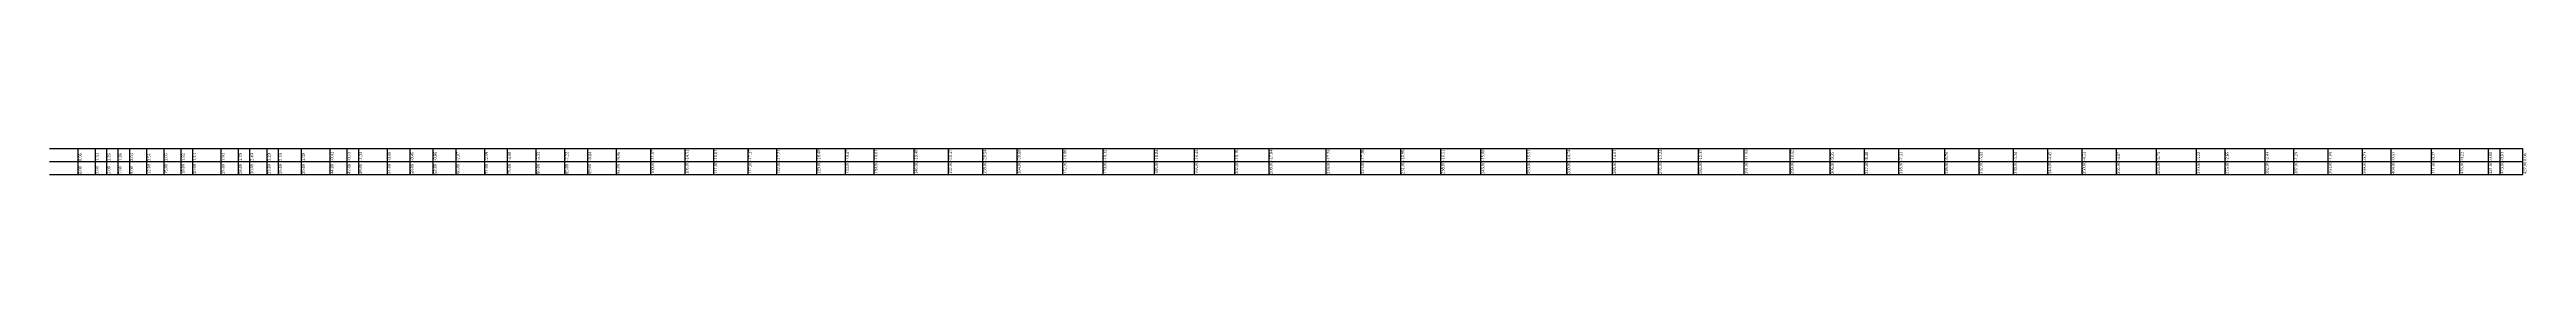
# Model space of a CAD drawing. Header units: metres. Extents: x -2434 to 11656, y -15288 to 8109.
# Drawn here: x 10269.9 to 10702.6, y -14284.2 to -14279.7 of the extents above; entities that cross this region are included whole.
import ezdxf

# ---------------------------------------------------------------- set-up
doc = ezdxf.new("R2010")
doc.units = ezdxf.units.M
doc.styles.add('liza', font='times.ttf', dxfattribs={"height": 2})

msp = doc.modelspace()

# ---------------------------------------------------------------- linework, layer by layer
at = {"color": 0, "lineweight": -3, "ltscale": 0.5}
for p, q in [((10269.947879, -14279.671692), (10701.947879, -14279.671692)), ((10274.947879, -14284.171692), (10274.947879, -14279.671692)), ((10277.947879, -14284.171692), (10277.947879, -14279.671692)), ((10279.947879, -14284.171692), (10279.947879, -14279.671692)), ((10281.947879, -14284.171692), (10281.947879, -14279.671692)), ((10283.947879, -14284.171692), (10283.947879, -14279.671692)), ((10286.947879, -14284.171692), (10286.947879, -14279.671692)), ((10289.947879, -14284.171692), (10289.947879, -14279.671692)), ((10292.947879, -14284.171692), (10292.947879, -14279.671692)), ((10294.947879, -14284.171692), (10294.947879, -14279.671692)), ((10299.947879, -14284.171692), (10299.947879, -14279.671692)), ((10302.947879, -14284.171692), (10302.947879, -14279.671692)), ((10304.947879, -14284.171692), (10304.947879, -14279.671692)), ((10307.947879, -14284.171692), (10307.947879, -14279.671692)), ((10309.947879, -14284.171692), (10309.947879, -14279.671692)), ((10313.947879, -14284.171692), (10313.947879, -14279.671692)), ((10318.947879, -14284.171692), (10318.947879, -14279.671692)), ((10321.947879, -14284.171692), (10321.947879, -14279.671692)), ((10323.947879, -14284.171692), (10323.947879, -14279.671692)), ((10328.947879, -14284.171692), (10328.947879, -14279.671692)), ((10332.947879, -14284.171692), (10332.947879, -14279.671692)), ((10336.947879, -14284.171692), (10336.947879, -14279.671692)), ((10340.947879, -14284.171692), (10340.947879, -14279.671692)), ((10345.947879, -14284.171692), (10345.947879, -14279.671692)), ((10349.947879, -14284.171692), (10349.947879, -14279.671692)), ((10354.947879, -14284.171692), (10354.947879, -14279.671692)), ((10359.947879, -14284.171692), (10359.947879, -14279.671692)), ((10363.947879, -14284.171692), (10363.947879, -14279.671692)), ((10368.947879, -14284.171692), (10368.947879, -14279.671692)), ((10374.947879, -14284.171692), (10374.947879, -14279.671692)), ((10380.947879, -14284.171692), (10380.947879, -14279.671692)), ((10385.947879, -14284.171692), (10385.947879, -14279.671692)), ((10391.947879, -14284.171692), (10391.947879, -14279.671692)), ((10396.947879, -14284.171692), (10396.947879, -14279.671692)), ((10403.947879, -14284.171692), (10403.947879, -14279.671692)), ((10408.947879, -14284.171692), (10408.947879, -14279.671692)), ((10413.947879, -14284.171692), (10413.947879, -14279.671692)), ((10420.947879, -14284.171692), (10420.947879, -14279.671692)), ((10426.947879, -14284.171692), (10426.947879, -14279.671692)), ((10432.947879, -14284.171692), (10432.947879, -14279.671692)), ((10438.947879, -14284.171692), (10438.947879, -14279.671692)), ((10446.947879, -14284.171692), (10446.947879, -14279.671692)), ((10453.947879, -14284.171692), (10453.947879, -14279.671692)), ((10462.947879, -14284.171692), (10462.947879, -14279.671692)), ((10469.947879, -14284.171692), (10469.947879, -14279.671692)), ((10476.947879, -14284.171692), (10476.947879, -14279.671692)), ((10482.947879, -14284.171692), (10482.947879, -14279.671692)), ((10492.947879, -14284.171692), (10492.947879, -14279.671692)), ((10498.947879, -14284.171692), (10498.947879, -14279.671692)), ((10505.947879, -14284.171692), (10505.947879, -14279.671692)), ((10512.947879, -14284.171692), (10512.947879, -14279.671692)), ((10519.947879, -14284.171692), (10519.947879, -14279.671692)), ((10527.947879, -14284.171692), (10527.947879, -14279.671692)), ((10534.947879, -14284.171692), (10534.947879, -14279.671692)), ((10542.947879, -14284.171692), (10542.947879, -14279.671692)), ((10550.947879, -14284.171692), (10550.947879, -14279.671692)), ((10557.947879, -14284.171692), (10557.947879, -14279.671692)), ((10565.947879, -14284.171692), (10565.947879, -14279.671692)), ((10573.947879, -14284.171692), (10573.947879, -14279.671692)), ((10580.947879, -14284.171692), (10580.947879, -14279.671692)), ((10586.947879, -14284.171692), (10586.947879, -14279.671692)), ((10592.947879, -14284.171692), (10592.947879, -14279.671692)), ((10600.947879, -14284.171692), (10600.947879, -14279.671692)), ((10606.947879, -14284.171692), (10606.947879, -14279.671692)), ((10612.947879, -14284.171692), (10612.947879, -14279.671692)), ((10618.947879, -14284.171692), (10618.947879, -14279.671692)), ((10624.947879, -14284.171692), (10624.947879, -14279.671692)), ((10630.947879, -14284.171692), (10630.947879, -14279.671692)), ((10637.947879, -14284.171692), (10637.947879, -14279.671692)), ((10644.947879, -14284.171692), (10644.947879, -14279.671692)), ((10649.947879, -14284.171692), (10649.947879, -14279.671692)), ((10656.947879, -14284.171692), (10656.947879, -14279.671692)), ((10661.947879, -14284.171692), (10661.947879, -14279.671692)), ((10667.947879, -14284.171692), (10667.947879, -14279.671692)), ((10673.947879, -14284.171692), (10673.947879, -14279.671692)), ((10678.947879, -14284.171692), (10678.947879, -14279.671692)), ((10685.947879, -14284.171692), (10685.947879, -14279.671692)), ((10690.947879, -14284.171692), (10690.947879, -14279.671692)), ((10695.947879, -14284.171692), (10695.947879, -14279.671692)), ((10697.947879, -14284.171692), (10697.947879, -14279.671692)), ((10701.947879, -14284.171692), (10701.947879, -14279.671692)), ((10269.947879, -14281.921692), (10701.947879, -14281.921692)), ((10269.947879, -14284.171692), (10701.947879, -14284.171692))]:
    msp.add_line(p, q, dxfattribs=at)

# ---------------------------------------------------------------- texts
at = {"color": 0, "lineweight": -3, "ltscale": 0.5, "char_height": 0.5, "width": 2.15, "attachment_point": 1, "rotation": 90, "style": 'liza'}
for s, insert in [('-0.41', (10319.047879, -14281.821692)), ('-0.73', (10322.047879, -14281.821692)), ('-1.32', (10324.047879, -14281.821692)), ('-0.18', (10329.047879, -14281.821692)), ('-0.45', (10333.047879, -14281.821692)), ('-0.86', (10337.047879, -14281.821692)), ('-2.17', (10341.047879, -14281.821692)), ('-2.59', (10346.047879, -14281.821692)), ('-4.08', (10350.047879, -14281.821692)), ('-5.23', (10355.047879, -14281.821692)), ('-7.22', (10360.047879, -14281.821692)), ('-8.14', (10364.047879, -14281.821692)), ('-8.86', (10369.047879, -14281.821692)), ('-11.07', (10375.047879, -14281.821692)), ('-14.51', (10381.047879, -14281.821692)), ('-16.61', (10386.047879, -14281.821692)), ('-17.27', (10392.047879, -14281.821692)), ('-17.71', (10397.047879, -14281.821692)), ('-18.40', (10404.047879, -14281.821692)), ('-18.47', (10409.047879, -14281.821692)), ('-19.01', (10414.047879, -14281.821692)), ('-19.40', (10421.047879, -14281.821692)), ('-20.17', (10427.047879, -14281.821692)), ('-20.54', (10433.047879, -14281.821692)), ('-20.60', (10439.047879, -14281.821692)), ('-19.88', (10447.047879, -14281.821692)), ('-19.32', (10454.047879, -14281.821692)), ('-18.84', (10463.047879, -14281.821692)), ('-18.45', (10470.047879, -14281.821692)), ('-18.18', (10477.047879, -14281.821692)), ('-17.94', (10483.047879, -14281.821692)), ('-17.75', (10493.047879, -14281.821692)), ('-17.48', (10499.047879, -14281.821692)), ('-16.98', (10506.047879, -14281.821692)), ('-16.51', (10513.047879, -14281.821692)), ('-15.80', (10520.047879, -14281.821692)), ('-15.51', (10528.047879, -14281.821692)), ('-14.74', (10535.047879, -14281.821692)), ('-14.01', (10543.047879, -14281.821692)), ('-13.24', (10551.047879, -14281.821692)), ('-12.37', (10558.047879, -14281.821692)), ('-11.55', (10566.047879, -14281.821692)), ('-10.62', (10574.047879, -14281.821692)), ('-9.35', (10581.047879, -14281.821692)), ('-8.46', (10587.047879, -14281.821692)), ('-7.51', (10593.047879, -14281.821692)), ('-6.70', (10601.047879, -14281.821692)), ('-5.92', (10607.047879, -14281.821692)), ('-5.34', (10613.047879, -14281.821692)), ('-4.45', (10619.047879, -14281.821692)), ('-4.51', (10625.047879, -14281.821692)), ('-4.17', (10631.047879, -14281.821692)), ('-3.73', (10638.047879, -14281.821692)), ('-3.22', (10645.047879, -14281.821692)), ('-2.65', (10650.047879, -14281.821692)), ('-2.43', (10657.047879, -14281.821692)), ('-1.29', (10662.047879, -14281.821692)), ('-1.09', (10668.047879, -14281.821692)), ('-0.73', (10674.047879, -14281.821692)), ('-0.51', (10679.047879, -14281.821692)), ('-0.37', (10686.047879, -14281.821692)), ('-0.22', (10691.047879, -14281.821692)), ('-0.10', (10696.047879, -14281.821692)), ('-0.03', (10698.047879, -14281.821692)), ('0.96', (10275.047879, -14281.821692)), ('0.00', (10275.047879, -14284.071692)), ('3.00', (10278.047879, -14284.071692)), ('1.33', (10278.047879, -14281.821692)), ('5.00', (10280.047879, -14284.071692)), ('1.26', (10280.047879, -14281.821692)), ('7.00', (10282.047879, -14284.071692)), ('1.26', (10282.047879, -14281.821692)), ('2.03', (10284.047879, -14281.821692)), ('9.00', (10284.047879, -14284.071692)), ('12.00', (10287.047879, -14284.071692)), ('3.51', (10287.047879, -14281.821692)), ('3.05', (10290.047879, -14281.821692)), ('15.00', (10290.047879, -14284.071692)), ('1.82', (10293.047879, -14281.821692)), ('18.00', (10293.047879, -14284.071692)), ('20.00', (10295.047879, -14284.071692)), ('1.43', (10295.047879, -14281.821692)), ('1.50', (10300.047879, -14281.821692)), ('25.00', (10300.047879, -14284.071692)), ('28.00', (10303.047879, -14284.071692)), ('1.79', (10303.047879, -14281.821692)), ('30.00', (10305.047879, -14284.071692)), ('2.49', (10305.047879, -14281.821692)), ('33.00', (10308.047879, -14284.071692)), ('3.19', (10308.047879, -14281.821692)), ('35.00', (10310.047879, -14284.071692)), ('2.19', (10310.047879, -14281.821692)), ('39.00', (10314.047879, -14284.071692)), ('1.59', (10314.047879, -14281.821692)), ('44.00', (10319.047879, -14284.071692)), ('47.00', (10322.047879, -14284.071692)), ('49.00', (10324.047879, -14284.071692)), ('54.00', (10329.047879, -14284.071692)), ('58.00', (10333.047879, -14284.071692)), ('62.00', (10337.047879, -14284.071692)), ('66.00', (10341.047879, -14284.071692)), ('71.00', (10346.047879, -14284.071692)), ('75.00', (10350.047879, -14284.071692)), ('80.00', (10355.047879, -14284.071692)), ('85.00', (10360.047879, -14284.071692)), ('89.00', (10364.047879, -14284.071692)), ('94.00', (10369.047879, -14284.071692)), ('100.00', (10375.047879, -14284.071692)), ('106.00', (10381.047879, -14284.071692)), ('111.00', (10386.047879, -14284.071692)), ('117.00', (10392.047879, -14284.071692)), ('122.00', (10397.047879, -14284.071692)), ('129.00', (10404.047879, -14284.071692)), ('134.00', (10409.047879, -14284.071692)), ('139.00', (10414.047879, -14284.071692)), ('146.00', (10421.047879, -14284.071692)), ('152.00', (10427.047879, -14284.071692)), ('158.00', (10433.047879, -14284.071692)), ('164.00', (10439.047879, -14284.071692)), ('172.00', (10447.047879, -14284.071692)), ('179.00', (10454.047879, -14284.071692)), ('188.00', (10463.047879, -14284.071692)), ('195.00', (10470.047879, -14284.071692)), ('202.00', (10477.047879, -14284.071692)), ('208.00', (10483.047879, -14284.071692)), ('218.00', (10493.047879, -14284.071692)), ('224.00', (10499.047879, -14284.071692)), ('231.00', (10506.047879, -14284.071692)), ('238.00', (10513.047879, -14284.071692)), ('245.00', (10520.047879, -14284.071692)), ('253.00', (10528.047879, -14284.071692)), ('260.00', (10535.047879, -14284.071692)), ('268.00', (10543.047879, -14284.071692)), ('276.00', (10551.047879, -14284.071692)), ('283.00', (10558.047879, -14284.071692)), ('291.00', (10566.047879, -14284.071692)), ('299.00', (10574.047879, -14284.071692)), ('306.00', (10581.047879, -14284.071692)), ('312.00', (10587.047879, -14284.071692)), ('318.00', (10593.047879, -14284.071692)), ('326.00', (10601.047879, -14284.071692)), ('332.00', (10607.047879, -14284.071692)), ('338.00', (10613.047879, -14284.071692)), ('344.00', (10619.047879, -14284.071692)), ('350.00', (10625.047879, -14284.071692)), ('356.00', (10631.047879, -14284.071692)), ('363.00', (10638.047879, -14284.071692)), ('370.00', (10645.047879, -14284.071692)), ('375.00', (10650.047879, -14284.071692)), ('382.00', (10657.047879, -14284.071692)), ('387.00', (10662.047879, -14284.071692)), ('393.00', (10668.047879, -14284.071692)), ('399.00', (10674.047879, -14284.071692)), ('404.00', (10679.047879, -14284.071692)), ('411.00', (10686.047879, -14284.071692)), ('416.00', (10691.047879, -14284.071692)), ('421.00', (10696.047879, -14284.071692)), ('423.00', (10698.047879, -14284.071692)), ('0.06', (10702.047879, -14281.821692)), ('427.00', (10702.047879, -14284.071692))]:
    msp.add_mtext(s, dxfattribs=dict(at, insert=insert))

doc.saveas('drawing.dxf')
